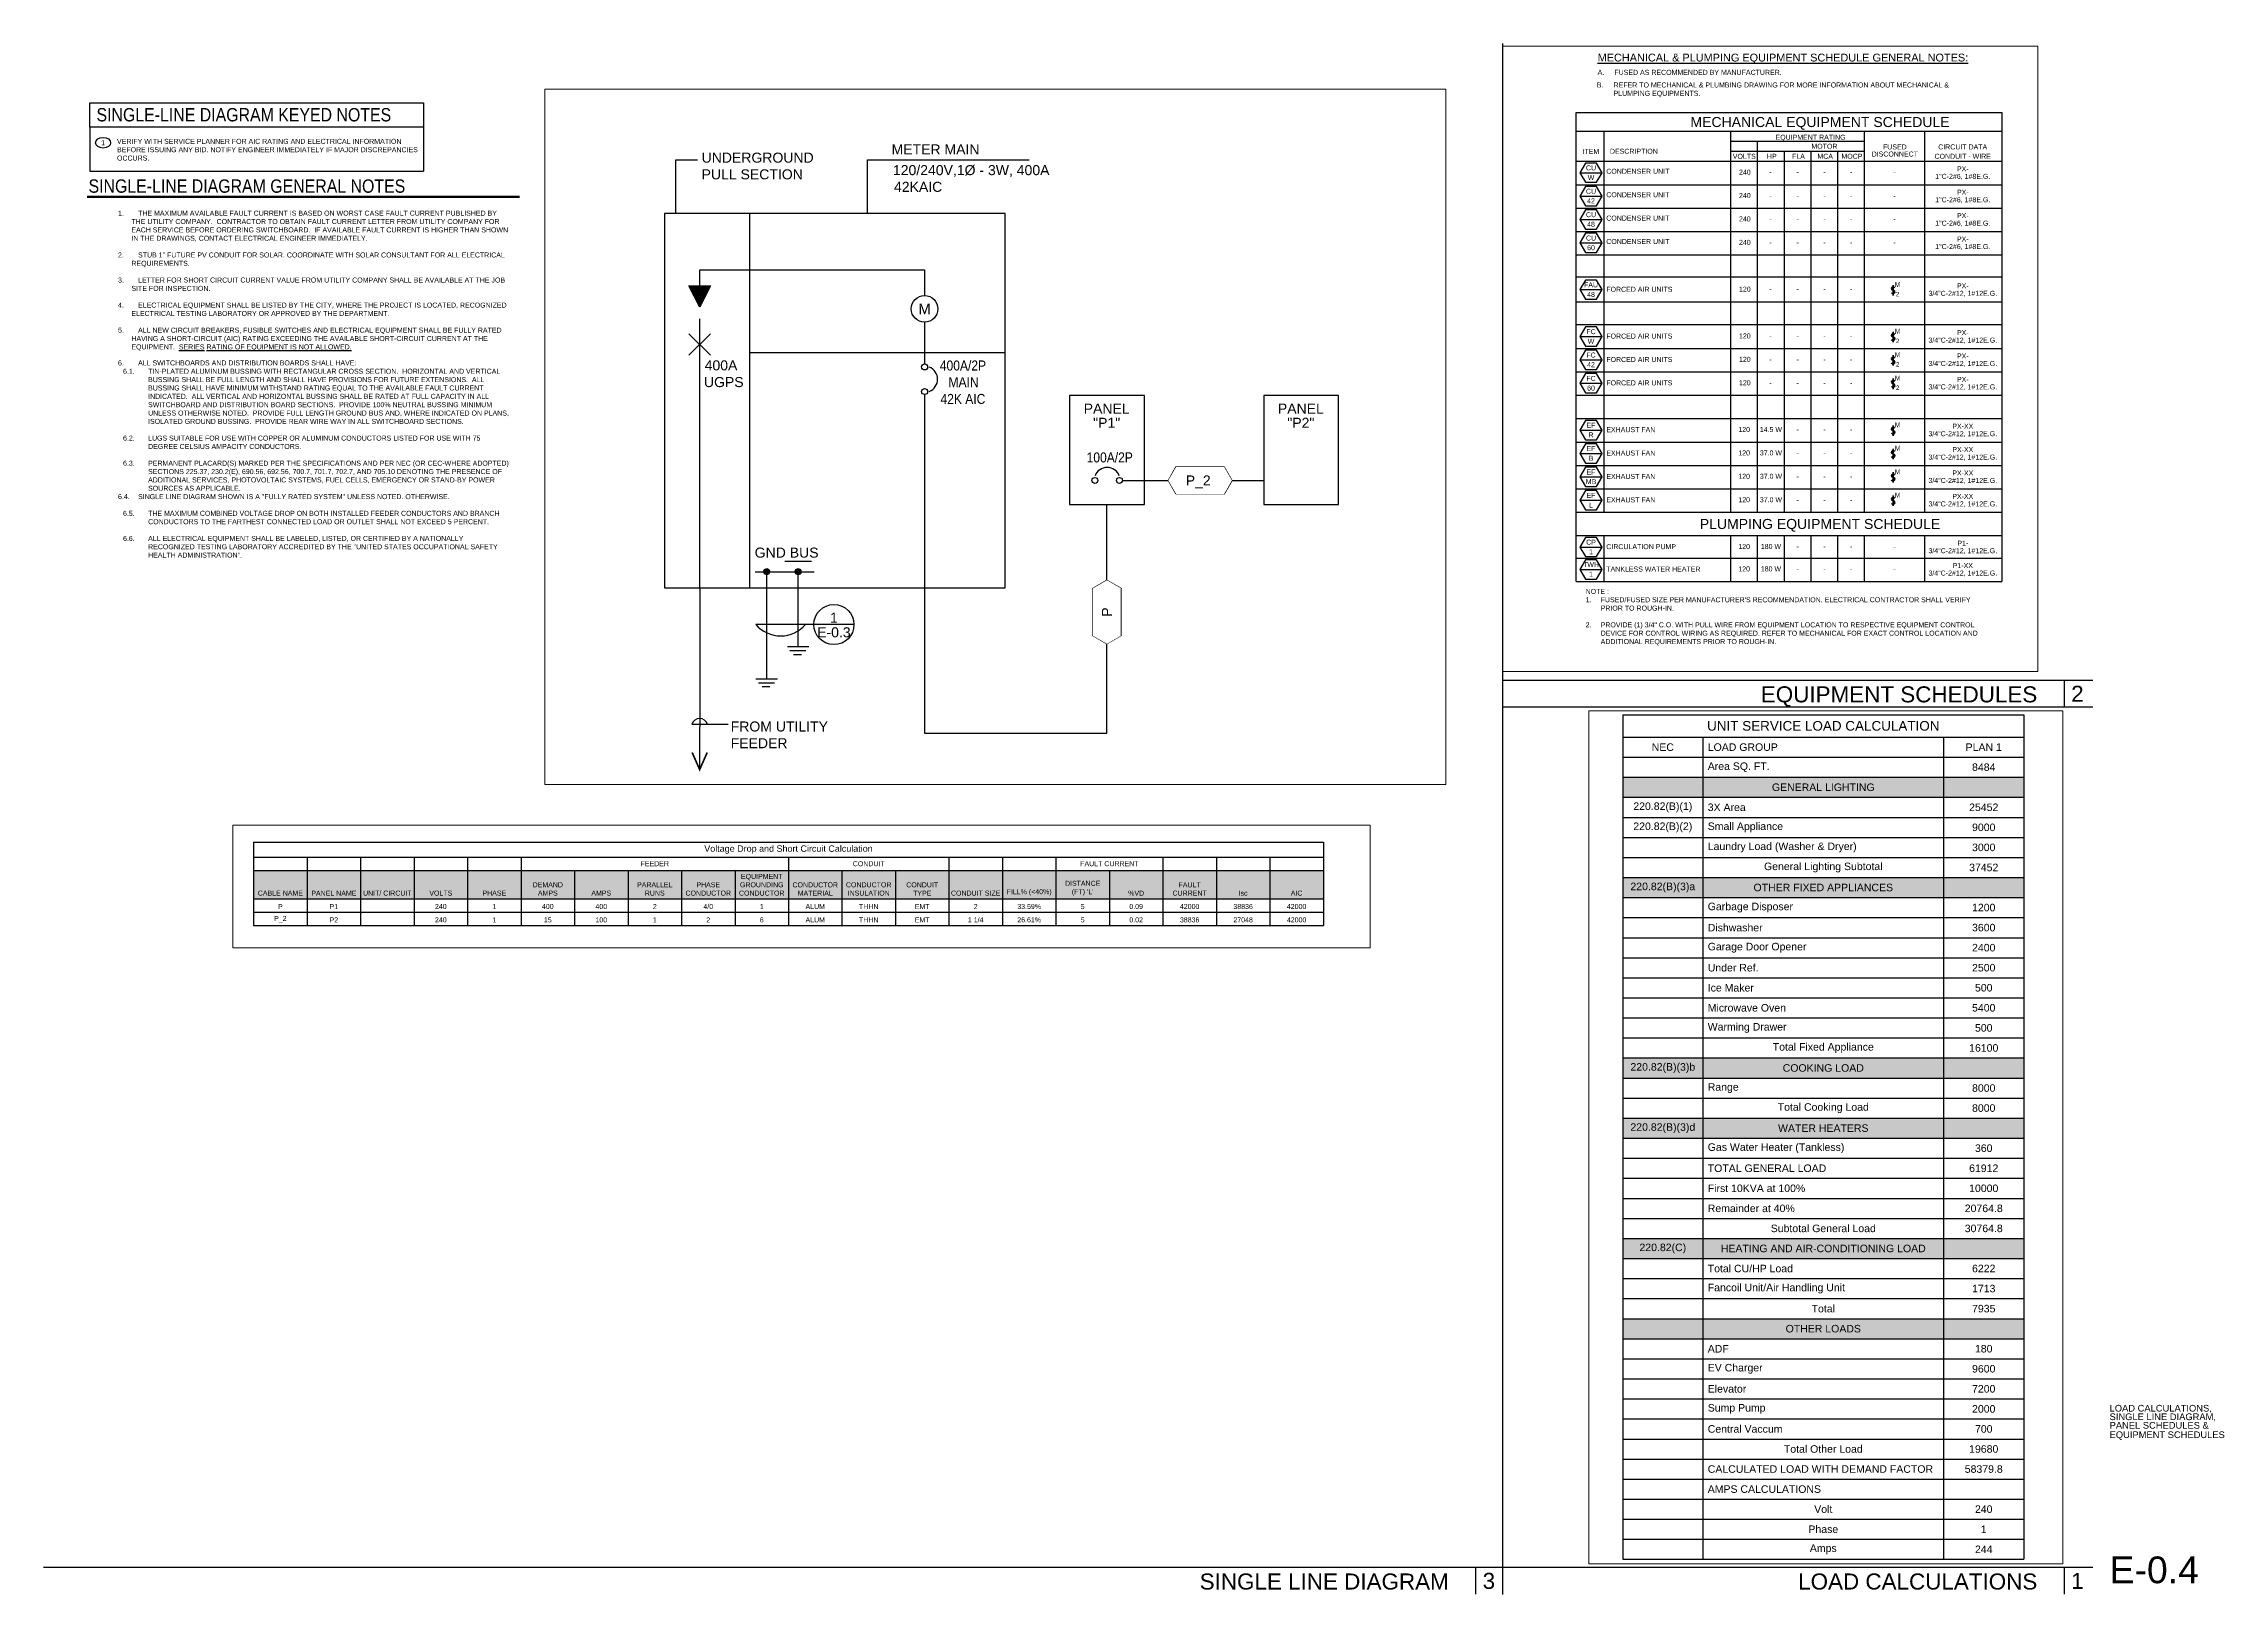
# Paper-space layout 'E-0.4' of a CAD drawing. Header units: inches. Extents: x 0.5 to 41.3, y 0.5 to 29.5.
# The model-space entities are those that its viewports show. They can reach past a viewport. Long polylines and large blocks are cut down to what shows.
import ezdxf
from ezdxf.enums import TextEntityAlignment as Align

# ---------------------------------------------------------------- set-up
doc = ezdxf.new("R2010")
doc.units = ezdxf.units.IN
doc.header["$LTSCALE"] = 24
doc.header["$MEASUREMENT"] = 0
doc.set_wipeout_variables(frame=1)
doc.linetypes.add('CENTER', pattern=[2, 1.25, -0.25, 0.25, -0.25])
for name, color, linetype in [('0E-POWR-TEXT', 2, 'Continuous'), ('0E-TEXT', 2, 'Continuous'), ('E-ANNO-DIMS', 2, 'Continuous'), ('E-CONDUIT', 4, 'Continuous'), ('E-DIAG-FEED', 4, 'Continuous'), ('E-SYM', 6, 'Continuous'), ('E-SYM1', 6, 'Continuous'), ('E-TEXT', 2, 'Continuous'), ('E-TXT1', 2, 'Continuous'), ('E_WIRE', 4, 'Continuous'), ('GE-TEXT', 2, 'Continuous'), ('GEC_BORDER', 2, 'Continuous'), ('GEC_DESCRIPTION_TITLE', 3, 'Continuous'), ('M_TEXT', 2, 'Continuous')]:
    doc.layers.add(name, color=color, linetype=linetype)
doc.layers.add('E-SWITCH', color=6, linetype='Continuous', lineweight=50)
doc.layers.add('GEC_VIEWPORT', color=253, linetype='Continuous', plot=False)
doc.styles.add('0E-1R', font='arial.ttf')
doc.styles.add('0E-2R', font='arial.ttf')
doc.styles.add('0E-3R', font='arial.ttf')
doc.styles.add('A2', font='arial.ttf', dxfattribs={"height": 0.0625})
doc.styles.add('ARC-TEXT', font='arial.ttf', dxfattribs={"width": 0.86, "height": 4.5})
doc.styles.add('Arial', font='arial.ttf', dxfattribs={"width": 0.75})
doc.styles.add('ArialMT', font='arial.ttf')
doc.styles.add('GEC', font='arial.ttf')
doc.styles.add('section title', font='arial.ttf', dxfattribs={"width": 0.85, "height": 0.25})
doc.styles.add('shbd-text', font='arial.ttf')
doc.styles.get("Standard").update_dxf_attribs({"font": 'arial.ttf'})
doc.dimstyles.get("Standard").update_dxf_attribs({"dimtxt": 0.18, "dimasz": 0.18, "dimexe": 0.18, "dimexo": 0.0625, "dimgap": 0.09, "dimtad": 0, "dimtih": 1, "dimtoh": 1, "dimdec": 4, "dimzin": 0, "dimdsep": 46, "dimtxsty": 'Standard', "dimcen": 0.09, "dimadec": 0, "dimazin": 0, "dimtfac": 1, "dimtdec": 4, "dimtofl": 0, "dimtmove": 0, "dimatfit": 3, "dimfxl": 1, "dimtolj": 1, "dimtzin": 0, "dimarcsym": 0})

# ---------------------------------------------------------------- blocks, each defined once
blk = doc.blocks.new('SHEET-NO.')
at = {"color": 2, "linetype": 'Continuous', "style": 'A2'}
for tag, p in [('SHT_NAME_1', (39.126, 3.919)), ('SHT_NAME_2', (39.126, 3.759)), ('SHT_NAME_3', (39.126, 3.599)), ('SHT_NAME_4', (39.126, 3.423)), ('SHT_NAME_5', (39.126, 3.247)), ('ENGINEER', (40.24, 1.973)), ('DRAFTER', (40.24, 1.712))]:
    blk.add_attdef(tag, p, '', height=0.125, dxfattribs=at)
at = {"color": 3, "linetype": 'Continuous', "ltscale": 12, "style": 'shbd-text'}
blk.add_attdef('SHT-NO.', (39.126, 0.709), '', height=0.5, dxfattribs=at)
blk = doc.blocks.new('*U238')
at = {"ltscale": 5}
blk.add_ellipse((0, 0), major_axis=(-0.141, 0), ratio=0.707107, dxfattribs=at)
at = {"transparency": 16777216, "style": 'GEC'}
blk.add_attdef('#', text='', height=0.0938, dxfattribs=at).set_placement((0, 0), align=Align.MIDDLE_CENTER)
blk = doc.blocks.new('GE_EQM_TAG')
blk.add_line((-10, 0), (10, 0))
blk.add_lwpolyline([(-5, 8.66), (-10, 0), (-5, -8.66), (5, -8.66), (10, 0), (5, 8.66)], close=True)
at = {"style": 'ARC-TEXT', "width": 1.00018}
for tag, p in [('EQM', (0, 4.33)), ('LABEL', (0, -4.33))]:
    blk.add_attdef(tag, text='', height=4.5, dxfattribs=at).set_placement(p, align=Align.MIDDLE_CENTER)
blk = doc.blocks.new('S-1_Gang(S)')
at = {"layer": 'E-SWITCH', "linetype": 'ByBlock'}
blk.add_line((0, 0), (0, 9.3), dxfattribs=at)
for centre, start, end in [((-0.14, 3.08), 207.14422, 84.73166), ((0.14, 6.22), 27.14422, 264.73166)]:
    blk.add_arc(centre, 1.57, start, end, dxfattribs=at)
at = {"layer": 'E-TEXT', "style": 'ArialMT'}
blk.add_attdef('SWITCH_LEG(A)', text='', height=4.5, dxfattribs=at).set_placement((5.11, 4.65), align=Align.MIDDLE_CENTER)
blk.add_attdef('NUM', text='', height=3, dxfattribs=at).set_placement((2.5, 8.25), align=Align.MIDDLE_LEFT)
blk = doc.blocks.new('FeederBalloon')
at = {"layer": 'E-ANNO-DIMS', "transparency": 16777216}
blk.add_lwpolyline([(0.065, -0.113), (0, 0), (0.065, 0.113), (0.455, 0.113), (0.52, 0), (0.455, -0.113)], close=True, dxfattribs=at)
at = {"color": 0, "transparency": 16777216, "style": 'GEC'}
blk.add_attdef('TAG', text='', height=0.0938, dxfattribs=at).set_placement((0.26, 0), align=Align.MIDDLE_CENTER)
at = {"transparency": 16777216}
blk.add_wipeout([(0.065, -0.113), (0, 0), (0.065, 0.113), (0.455, 0.113), (0.52, 0), (0.455, -0.113)], dxfattribs=at)
blk = doc.blocks.new('*T2067')
at = {"layer": 'M_TEXT', "color": 0, "linetype": 'ByBlock', "lineweight": -2, "transparency": 16777216}
for p, q in [((0, 0), (960, 0)), ((0, 0), (0, -75.02)), ((960, 0), (960, -75.02)), ((0, -13.44), (960, -13.44)), ((48, -13.44), (48, -75.02)), ((96, -13.44), (96, -75.02)), ((144, -13.44), (144, -75.02)), ((192, -13.44), (192, -75.02)), ((240, -13.44), (240, -75.02)), ((480, -13.44), (480, -75.02)), ((624, -13.44), (624, -75.02)), ((672, -13.44), (672, -75.02)), ((720, -13.44), (720, -75.02)), ((816, -13.44), (816, -75.02)), ((864, -13.44), (864, -75.02)), ((912, -13.44), (912, -75.02)), ((0, -25.44), (960, -25.44)), ((288, -25.44), (288, -75.02)), ((336, -25.44), (336, -75.02)), ((384, -25.44), (384, -75.02)), ((432, -25.44), (432, -75.02)), ((528, -25.44), (528, -75.02)), ((576, -25.44), (576, -75.02)), ((768, -25.44), (768, -75.02)), ((0, -51.02), (960, -51.02)), ((0, -63.02), (960, -63.02)), ((0, -75.02), (960, -75.02))]:
    blk.add_line(p, q, dxfattribs=at)
at = {"layer": 'M_TEXT', "color": 9, "transparency": 16777216}
for points in [[(0, -25.44), (0, -51.02), (48, -25.44), (48, -51.02)], [(48, -25.44), (48, -51.02), (96, -25.44), (96, -51.02)], [(96, -25.44), (96, -51.02), (144, -25.44), (144, -51.02)], [(144, -25.44), (144, -51.02), (192, -25.44), (192, -51.02)], [(192, -25.44), (192, -51.02), (240, -25.44), (240, -51.02)], [(240, -25.44), (240, -51.02), (288, -25.44), (288, -51.02)], [(288, -25.44), (288, -51.02), (336, -25.44), (336, -51.02)], [(336, -25.44), (336, -51.02), (384, -25.44), (384, -51.02)], [(384, -25.44), (384, -51.02), (432, -25.44), (432, -51.02)], [(432, -25.44), (432, -51.02), (480, -25.44), (480, -51.02)], [(480, -25.44), (480, -51.02), (528, -25.44), (528, -51.02)], [(528, -25.44), (528, -51.02), (576, -25.44), (576, -51.02)], [(576, -25.44), (576, -51.02), (624, -25.44), (624, -51.02)], [(624, -25.44), (624, -51.02), (672, -25.44), (672, -51.02)], [(672, -25.44), (672, -51.02), (720, -25.44), (720, -51.02)], [(720, -25.44), (720, -51.02), (768, -25.44), (768, -51.02)], [(768, -25.44), (768, -51.02), (816, -25.44), (816, -51.02)], [(816, -25.44), (816, -51.02), (864, -25.44), (864, -51.02)], [(864, -25.44), (864, -51.02), (912, -25.44), (912, -51.02)], [(912, -25.44), (912, -51.02), (960, -25.44), (960, -51.02)]]:
    blk.add_solid(points, dxfattribs=at)
at = {"layer": 'M_TEXT', "color": 0, "transparency": 16777216, "style": 'GEC'}
for s, insert, char_height, width, attachment_point in [('Voltage Drop and Short Circuit Calculation', (480, -6.72), 5.76, 954.24, 5), ('FEEDER', (360, -19.44), 4.5, 234.24, 5), ('CONDUIT', (552, -19.44), 4.5, 138.24, 5), ('FAULT CURRENT', (768, -19.44), 4.5, 90.24, 5), ('EQUIPMENT GROUNDING CONDUCTOR', (456, -48.14), 4.5, 42.24, 8), ('DEMAND AMPS', (264, -48.14), 4.5, 42.24, 8), ('PARALLEL RUNS', (360, -48.14), 4.5, 42.24, 8), ('PHASE CONDUCTOR', (408, -48.14), 4.5, 42.24, 8), ('CONDUCTOR MATERIAL', (504, -48.14), 4.5, 42.24, 8), ('CONDUCTOR INSULATION', (552, -48.14), 4.5, 42.24, 8), ('CONDUIT TYPE', (600, -48.14), 4.5, 42.24, 8), ("DISTANCE (FT) 'L'", (744, -48.14), 4.5, 42.24, 8), ('FAULT CURRENT', (840, -48.14), 4.5, 42.24, 8), ('CABLE NAME', (24, -48.14), 4.5, 42.24, 8), ('PANEL NAME', (72, -48.14), 4.5, 42.24, 8), ('UNIT/ CIRCUIT', (120, -48.14), 4.5, 42.24, 8), ('VOLTS', (168, -48.14), 4.5, 42.24, 8), ('PHASE', (216, -48.14), 4.5, 42.24, 8), ('AMPS', (312, -48.14), 4.5, 42.24, 8), ('CONDUIT SIZE', (648, -48.14), 4.5, 42.24, 8), ('FILL% (<40%)', (696, -48.14), 4.5, 42.24, 8), ('%VD', (792, -48.14), 4.5, 42.24, 8), ('Isc', (888, -48.14), 4.5, 42.24, 8), ('AIC', (936, -48.14), 4.5, 42.24, 8), ('P', (24, -60.14), 4.5, 42.24, 8), ('P1', (72, -60.14), 4.5, 42.24, 8), ('240', (168, -60.14), 4.5, 42.24, 8), ('1', (216, -60.14), 4.5, 42.24, 8), ('400', (264, -60.14), 4.5, 42.24, 8), ('400', (312, -60.14), 4.5, 42.24, 8), ('2', (360, -60.14), 4.5, 42.24, 8), ('4/0', (408, -60.14), 4.5, 42.24, 8), ('1', (456, -60.14), 4.5, 42.24, 8), ('ALUM', (504, -60.14), 4.5, 42.24, 8), ('THHN', (552, -60.14), 4.5, 42.24, 8), ('EMT', (600, -60.14), 4.5, 42.24, 8), ('2', (648, -60.14), 4.5, 42.24, 8), ('33.59%', (696, -60.14), 4.5, 42.24, 8), ('5', (744, -60.14), 4.5, 42.24, 8), ('0.09', (792, -60.14), 4.5, 42.24, 8), ('42000', (840, -60.14), 4.5, 42.24, 8), ('38836', (888, -60.14), 4.5, 42.24, 8), ('42000', (936, -60.14), 4.5, 42.24, 8), ('P_2', (24, -72.14), 4.5, 42.24, 8), ('P2', (72, -72.14), 4.5, 42.24, 8), ('240', (168, -72.14), 4.5, 42.24, 8), ('1', (216, -72.14), 4.5, 42.24, 8), ('15', (264, -72.14), 4.5, 42.24, 8), ('100', (312, -72.14), 4.5, 42.24, 8), ('1', (360, -72.14), 4.5, 42.24, 8), ('2', (408, -72.14), 4.5, 42.24, 8), ('6', (456, -72.14), 4.5, 42.24, 8), ('ALUM', (504, -72.14), 4.5, 42.24, 8), ('THHN', (552, -72.14), 4.5, 42.24, 8), ('EMT', (600, -72.14), 4.5, 42.24, 8), ('1 1/4', (648, -72.14), 4.5, 42.24, 8), ('26.61%', (696, -72.14), 4.5, 42.24, 8), ('5', (744, -72.14), 4.5, 42.24, 8), ('0.02', (792, -72.14), 4.5, 42.24, 8), ('38836', (840, -72.14), 4.5, 42.24, 8), ('27048', (888, -72.14), 4.5, 42.24, 8), ('42000', (936, -72.14), 4.5, 42.24, 8)]:
    blk.add_mtext(s, dxfattribs=dict(at, insert=insert, char_height=char_height, width=width, attachment_point=attachment_point))
blk = doc.blocks.new('*T2063')
at = {"layer": 'M_TEXT', "color": 0, "linetype": 'ByBlock', "lineweight": -2, "transparency": 16777216}
for p, q in [((0, 0), (240, 0)), ((0, 0), (0, -505.44)), ((240, 0), (240, -505.44)), ((0, -13.44), (240, -13.44)), ((48, -13.44), (48, -505.44)), ((192, -13.44), (192, -505.44)), ((0, -25.44), (240, -25.44)), ((0, -37.44), (240, -37.44)), ((0, -49.44), (240, -49.44)), ((0, -61.44), (240, -61.44)), ((0, -73.44), (240, -73.44)), ((0, -85.44), (240, -85.44)), ((0, -97.44), (240, -97.44)), ((0, -109.44), (240, -109.44)), ((0, -121.44), (240, -121.44)), ((0, -133.44), (240, -133.44)), ((0, -145.44), (240, -145.44)), ((0, -157.44), (240, -157.44)), ((0, -169.44), (240, -169.44)), ((0, -181.44), (240, -181.44)), ((0, -193.44), (240, -193.44)), ((0, -205.44), (240, -205.44)), ((0, -217.44), (240, -217.44)), ((0, -229.44), (240, -229.44)), ((0, -241.44), (240, -241.44)), ((0, -253.44), (240, -253.44)), ((0, -265.44), (240, -265.44)), ((0, -277.44), (240, -277.44)), ((0, -289.44), (240, -289.44)), ((0, -301.44), (240, -301.44)), ((0, -313.44), (240, -313.44)), ((0, -325.44), (240, -325.44)), ((0, -337.44), (240, -337.44)), ((0, -349.44), (240, -349.44)), ((0, -361.44), (240, -361.44)), ((0, -373.44), (240, -373.44)), ((0, -385.44), (240, -385.44)), ((0, -397.44), (240, -397.44)), ((0, -409.44), (240, -409.44)), ((0, -421.44), (240, -421.44)), ((0, -433.44), (240, -433.44)), ((0, -445.44), (240, -445.44)), ((0, -457.44), (240, -457.44)), ((0, -469.44), (240, -469.44)), ((0, -481.44), (240, -481.44)), ((0, -493.44), (240, -493.44)), ((0, -505.44), (240, -505.44))]:
    blk.add_line(p, q, dxfattribs=at)
at = {"layer": 'M_TEXT', "color": 9, "transparency": 16777216}
for points in [[(0, -37.44), (0, -49.44), (48, -37.44), (48, -49.44)], [(48, -37.44), (48, -49.44), (192, -37.44), (192, -49.44)], [(192, -37.44), (192, -49.44), (240, -37.44), (240, -49.44)], [(0, -97.44), (0, -109.44), (48, -97.44), (48, -109.44)], [(48, -97.44), (48, -109.44), (192, -97.44), (192, -109.44)], [(192, -97.44), (192, -109.44), (240, -97.44), (240, -109.44)], [(0, -205.44), (0, -217.44), (48, -205.44), (48, -217.44)], [(48, -205.44), (48, -217.44), (192, -205.44), (192, -217.44)], [(192, -205.44), (192, -217.44), (240, -205.44), (240, -217.44)], [(0, -241.44), (0, -253.44), (48, -241.44), (48, -253.44)], [(48, -241.44), (48, -253.44), (192, -241.44), (192, -253.44)], [(192, -241.44), (192, -253.44), (240, -241.44), (240, -253.44)], [(0, -313.44), (0, -325.44), (48, -313.44), (48, -325.44)], [(48, -313.44), (48, -325.44), (192, -313.44), (192, -325.44)], [(192, -313.44), (192, -325.44), (240, -313.44), (240, -325.44)], [(0, -361.44), (0, -373.44), (48, -361.44), (48, -373.44)], [(48, -361.44), (48, -373.44), (192, -361.44), (192, -373.44)], [(192, -361.44), (192, -373.44), (240, -361.44), (240, -373.44)]]:
    blk.add_solid(points, dxfattribs=at)
at = {"layer": 'M_TEXT', "color": 0, "transparency": 16777216, "style": 'GEC'}
for s, insert, char_height, width, attachment_point in [('UNIT SERVICE LOAD CALCULATION', (120, -6.72), 5.76, 234.24, 5), ('NEC', (24, -19.44), 4.5, 42.24, 5), ('LOAD GROUP', (50.88, -19.44), 4.5, 138.24, 4), ('PLAN 1', (216, -19.44), 4.5, 42.24, 5), ('Area SQ. FT.', (50.88, -31.44), 4.5, 138.24, 4), ('8484', (216, -31.44), 4.5, 42.24, 5), ('GENERAL LIGHTING', (120, -43.44), 4.5, 138.24, 5), ('220.82(B)(1)', (24, -55.44), 4.5, 42.24, 5), ('3X Area', (50.88, -55.44), 4.5, 138.24, 4), ('25452', (216, -55.44), 4.5, 42.24, 5), ('220.82(B)(2)', (24, -67.44), 4.5, 42.24, 5), ('Small Appliance', (50.88, -67.44), 4.5, 138.24, 4), ('9000', (216, -67.44), 4.5, 42.24, 5), ('Laundry Load (Washer & Dryer)', (50.88, -79.44), 4.5, 138.24, 4), ('3000', (216, -79.44), 4.5, 42.24, 5), ('General Lighting Subtotal', (120, -91.44), 4.5, 138.24, 5), ('37452', (216, -91.44), 4.5, 42.24, 5), ('220.82(B)(3)a', (24, -103.44), 4.5, 42.24, 5), ('OTHER FIXED APPLIANCES', (120, -103.44), 4.5, 138.24, 5), ('Garbage Disposer', (50.88, -115.44), 4.5, 138.24, 4), ('1200', (216, -115.44), 4.5, 42.24, 5), ('Dishwasher', (50.88, -127.44), 4.5, 138.24, 4), ('3600', (216, -127.44), 4.5, 42.24, 5), ('Garage Door Opener', (50.88, -139.44), 4.5, 138.24, 4), ('2400', (216, -139.44), 4.5, 42.24, 5), ('Under Ref.', (50.88, -151.44), 4.5, 138.24, 4), ('2500', (216, -151.44), 4.5, 42.24, 5), ('Ice Maker ', (50.88, -163.44), 4.5, 138.24, 4), ('500', (216, -163.44), 4.5, 42.24, 5), ('Microwave Oven ', (50.88, -175.44), 4.5, 138.24, 4), ('5400', (216, -175.44), 4.5, 42.24, 5), ('Warming Drawer ', (50.88, -187.44), 4.5, 138.24, 4), ('500', (216, -187.44), 4.5, 42.24, 5), ('Total Fixed Appliance', (120, -199.44), 4.5, 138.24, 5), ('16100', (216, -199.44), 4.5, 42.24, 5), ('220.82(B)(3)b', (24, -211.44), 4.5, 42.24, 5), ('COOKING LOAD', (120, -211.44), 4.5, 138.24, 5), ('Range ', (50.88, -223.44), 4.5, 138.24, 4), ('8000', (216, -223.44), 4.5, 42.24, 5), ('Total Cooking Load', (120, -235.44), 4.5, 138.24, 5), ('8000', (216, -235.44), 4.5, 42.24, 5), ('220.82(B)(3)d', (24, -247.44), 4.5, 42.24, 5), ('WATER HEATERS', (120, -247.44), 4.5, 138.24, 5), ('Gas Water Heater (Tankless)', (50.88, -259.44), 4.5, 138.24, 4), ('360', (216, -259.44), 4.5, 42.24, 5), ('TOTAL GENERAL LOAD', (50.88, -271.44), 4.5, 138.24, 4), ('61912', (216, -271.44), 4.5, 42.24, 5), ('First 10KVA at 100%', (50.88, -283.44), 4.5, 138.24, 4), ('10000', (216, -283.44), 4.5, 42.24, 5), ('Remainder at 40%', (50.88, -295.44), 4.5, 138.24, 4), ('20764.8', (216, -295.44), 4.5, 42.24, 5), ('Subtotal General Load', (120, -307.44), 4.5, 138.24, 5), ('30764.8', (216, -307.44), 4.5, 42.24, 5), ('220.82(C)', (24, -319.44), 4.5, 42.24, 5), ('HEATING AND AIR-CONDITIONING LOAD', (120, -319.44), 4.5, 138.24, 5), ('Total CU/HP Load', (50.88, -331.44), 4.5, 138.24, 4), ('6222', (216, -331.44), 4.5, 42.24, 5), ('Fancoil Unit/Air Handling Unit', (50.88, -343.44), 4.5, 138.24, 4), ('1713', (216, -343.44), 4.5, 42.24, 5), ('Total', (120, -355.44), 4.5, 138.24, 5), ('7935', (216, -355.44), 4.5, 42.24, 5), ('OTHER LOADS', (120, -367.44), 4.5, 138.24, 5), ('ADF', (50.88, -379.44), 4.5, 138.24, 4), ('180', (216, -379.44), 4.5, 42.24, 5), ('EV Charger', (50.88, -391.44), 4.5, 138.24, 4), ('9600', (216, -391.44), 4.5, 42.24, 5), ('Elevator ', (50.88, -403.44), 4.5, 138.24, 4), ('7200', (216, -403.44), 4.5, 42.24, 5), ('Sump Pump ', (50.88, -415.44), 4.5, 138.24, 4), ('2000', (216, -415.44), 4.5, 42.24, 5), ('Central Vaccum ', (50.88, -427.44), 4.5, 138.24, 4), ('700', (216, -427.44), 4.5, 42.24, 5), ('Total Other Load', (120, -439.44), 4.5, 138.24, 5), ('19680', (216, -439.44), 4.5, 42.24, 5), ('CALCULATED LOAD WITH DEMAND FACTOR', (50.88, -451.44), 4.5, 138.24, 4), ('58379.8', (216, -451.44), 4.5, 42.24, 5), ('AMPS CALCULATIONS', (50.88, -463.44), 4.5, 138.24, 4), ('Volt', (120, -475.44), 4.5, 138.24, 5), ('240', (216, -475.44), 4.5, 42.24, 5), ('Phase', (120, -487.44), 4.5, 138.24, 5), ('1', (216, -487.44), 4.5, 42.24, 5), ('Amps', (120, -499.44), 4.5, 138.24, 5), ('244', (216, -499.44), 4.5, 42.24, 5)]:
    blk.add_mtext(s, dxfattribs=dict(at, insert=insert, char_height=char_height, width=width, attachment_point=attachment_point))

msp = doc.modelspace()

# ---------------------------------------------------------------- hatches: boundary and pattern name
at = {"layer": 'E-SYM'}
msp.add_hatch(color=4, dxfattribs=at).paths.add_polyline_path([(7194.18, -185.85), (7203.78, -185.85), (7198.98, -195.45)])
at = {"layer": 'E-SYM1'}
for points in [[(7228.04, -313.21), (7229.05, -312.78), (7230.06, -313.21), (7230.49, -314.22), (7230.06, -315.23), (7229.05, -315.66), (7228.04, -315.23), (7227.61, -314.22)], [(7242.13, -313.21), (7243.14, -312.78), (7244.15, -313.21), (7244.58, -314.22), (7244.15, -315.23), (7243.14, -315.66), (7242.13, -315.23), (7241.7, -314.22)]]:
    msp.add_hatch(color=6, dxfattribs=at).paths.add_polyline_path(points)

# ---------------------------------------------------------------- linework, layer by layer
at = {"layer": '0E-TEXT'}
msp.add_line((7268.2, -337.91), (7250.2, -337.91), dxfattribs=at)
msp.add_circle((7259.2, -337.91), 9, dxfattribs=at)
at = {"layer": 'E-CONDUIT'}
for p, q in [((7198.98, -321.42), (7198.98, -200.73)), ((7194.18, -207.45), (7203.78, -217.05)), ((7194.18, -217.05), (7203.78, -207.45)), ((7237.12, -309.42), (7249.12, -309.42)), ((7223.94, -314.22), (7250.34, -314.22)), ((7229.05, -362.22), (7229.05, -314.22)), ((7243.14, -347.82), (7243.14, -314.22)), ((7238.34, -347.82), (7247.94, -347.82)), ((7239.45, -349.61), (7246.61, -349.61)), ((7241.04, -351.39), (7244.62, -351.39)), ((7224.25, -362.22), (7233.85, -362.22)), ((7225.36, -364.01), (7232.51, -364.01)), ((7226.95, -365.79), (7230.53, -365.79))]:
    msp.add_line(p, q, dxfattribs=at)
msp.add_lwpolyline([(7194.18, -185.85), (7203.78, -185.85), (7198.98, -195.45)], close=True, dxfattribs=at)
at = {"layer": 'E-CONDUIT', "const_width": 0.749}
msp.add_lwpolyline([(7195.61, -395.35), (7198.98, -403.02), (7202.35, -395.35)], dxfattribs=at)
at = {"layer": 'E-DIAG-FEED'}
for p, q in [((7299.9, -202.21), (7299.9, -220.98)), ((7381.73, -386.72), (7381.73, -284.06)), ((7198.98, -321.42), (7198.98, -383.82)), ((7198.98, -403.02), (7198.98, -383.82))]:
    msp.add_line(p, q, dxfattribs=at)
for points in [[(7198.98, -185.85), (7198.98, -178.65), (7299.9, -178.65), (7299.9, -190.26)], [(7299.9, -234.7), (7299.9, -386.72), (7381.73, -386.72)]]:
    msp.add_lwpolyline(points, dxfattribs=at)
at = {"layer": 'E-SYM1', "linetype": 'CENTER'}
for p, q in [((7336.07, -153.42), (7183.14, -153.42)), ((7183.14, -153.42), (7183.14, -321.42)), ((7221.54, -321.42), (7221.54, -153.42)), ((7336.07, -321.42), (7336.07, -153.42)), ((7221.54, -215.82), (7336.07, -215.82)), ((7183.14, -321.42), (7336.07, -321.42))]:
    msp.add_line(p, q, dxfattribs=at)
at = {"layer": 'E-SYM1'}
for points in [[(7398.53, -284.06), (7398.53, -235.1), (7364.93, -235.1), (7364.93, -284.06)], [(7485.67, -284.06), (7485.67, -235.1), (7452.07, -235.1), (7452.07, -284.06)], [(7228.04, -313.21), (7229.05, -312.78), (7230.06, -313.21), (7230.49, -314.22), (7230.06, -315.23), (7229.05, -315.66), (7228.04, -315.23), (7227.61, -314.22)], [(7242.13, -313.21), (7243.14, -312.78), (7244.15, -313.21), (7244.58, -314.22), (7244.15, -315.23), (7243.14, -315.66), (7242.13, -315.23), (7241.7, -314.22)]]:
    msp.add_lwpolyline(points, close=True, dxfattribs=at)
for centre, radius in [((7299.9, -196.24), 5.98), ((7299.9, -222.32), 1.34), ((7299.9, -233.36), 1.34), ((7376.31, -273.24), 1.34), ((7387.35, -273.24), 1.34)]:
    msp.add_circle(centre, radius, dxfattribs=at)
for centre, start, end in [((7299.9, -227.84), 291, 69), ((7381.83, -273.24), 21, 159)]:
    msp.add_arc(centre, 5.84, start, end, dxfattribs=at)
at = {"layer": 'E-TEXT'}
for p, q in [((9553.36, 69.55), (9935.26, 69.55)), ((9553.36, -351.42), (9553.36, 69.55)), ((9935.26, 69.55), (9935.26, -351.42)), ((9553.36, 52.82), (9935.26, 52.82)), ((7250.2, -337.91), (7224.19, -337.91)), ((7195.51, -382.56), (7211.69, -382.56))]:
    msp.add_line(p, q, dxfattribs=at)
at = {"layer": 'E-TEXT', "color": 5}
for p, q in [((9578.45, -289.18), (9578.45, 52.82)), ((9692.14, -289.18), (9692.14, 52.82)), ((9812.14, -289.18), (9812.14, 52.82)), ((9866.14, -289.18), (9866.14, 52.82)), ((9692.14, 43.82), (9812.14, 43.82)), ((9716.14, -289.18), (9716.14, 43.82)), ((9692.14, 34.82), (9812.14, 34.82)), ((9740.14, -289.18), (9740.14, 34.82)), ((9764.14, -289.18), (9764.14, 34.82)), ((9764.14, -289.18), (9764.14, 34.82)), ((9764.14, -289.18), (9764.14, 34.82)), ((9788.14, -289.18), (9788.14, 34.82)), ((9553.36, 25.82), (9935.26, 25.82)), ((9553.36, 4.82), (9935.26, 4.82)), ((9553.36, 4.82), (9935.26, 4.82)), ((9553.36, 4.82), (9935.26, 4.82)), ((9553.36, 4.82), (9935.26, 4.82)), ((9553.36, -16.18), (9935.26, -16.18)), ((9553.36, -37.18), (9935.26, -37.18)), ((9553.36, -58.18), (9935.26, -58.18)), ((9553.36, -77.94), (9935.26, -77.94)), ((9553.36, -100.18), (9935.26, -100.18)), ((9553.36, -120.55), (9935.26, -120.55)), ((9553.36, -142.18), (9935.26, -142.18)), ((9553.36, -142.18), (9935.26, -142.18)), ((9553.36, -142.18), (9935.26, -142.18)), ((9553.36, -163.18), (9935.26, -163.18)), ((9553.36, -163.18), (9935.26, -163.18)), ((9553.36, -163.18), (9935.26, -163.18)), ((9553.36, -184.18), (9935.26, -184.18)), ((9553.36, -205.18), (9935.26, -205.18)), ((9553.36, -205.18), (9935.26, -205.18)), ((9553.36, -226.18), (9935.26, -226.18)), ((9553.36, -226.18), (9935.26, -226.18)), ((9553.36, -226.18), (9935.26, -226.18)), ((9553.36, -226.18), (9935.26, -226.18)), ((9553.36, -247.18), (9935.26, -247.18)), ((9553.36, -247.18), (9935.26, -247.18)), ((9553.36, -247.18), (9935.26, -247.18)), ((9553.36, -247.18), (9935.26, -247.18)), ((9553.36, -247.18), (9935.26, -247.18)), ((9553.36, -247.18), (9935.26, -247.18)), ((9553.36, -268.18), (9935.26, -268.18)), ((9553.36, -289.18), (9935.26, -289.18)), ((9553.36, -310.18), (9935.26, -310.18)), ((9578.45, -351.42), (9578.45, -310.18)), ((9692.14, -351.42), (9692.14, -310.18)), ((9716.14, -351.42), (9716.14, -310.18)), ((9740.14, -351.42), (9740.14, -310.18)), ((9764.14, -351.42), (9764.14, -310.18)), ((9764.14, -351.42), (9764.14, -310.18)), ((9764.14, -351.42), (9764.14, -310.18)), ((9788.14, -351.42), (9788.14, -310.18)), ((9812.14, -351.42), (9812.14, -310.18)), ((9866.14, -351.42), (9866.14, -310.18)), ((9553.36, -330.27), (9935.26, -330.27)), ((9553.36, -351.42), (9935.26, -351.42)), ((9553.36, -351.42), (9935.26, -351.42))]:
    msp.add_line(p, q, dxfattribs=at)
at = {"layer": 'E-TEXT'}
for centre, radius, start, end in [((7235.33, -328.29), 14.72, 220.78458, 319.75046), ((7198.98, -383.82), 3.7, 20, 160)]:
    msp.add_arc(centre, radius, start, end, dxfattribs=at)
at = {"layer": 'E_WIRE'}
msp.add_lwpolyline([(7388.7, -273.24), (7452.07, -273.24)], dxfattribs=at)

# ---------------------------------------------------------------- block references
for name, p in [('*T2063', (7604.59, -524.56)), ('*T2067', (6363.95, -560.47))]:
    msp.add_blockref(name, p)
at = {"layer": 'E-TEXT'}
for p, values in [((9566.66, 15.61), {'LABEL': 'W', 'EQM': 'CU'}), ((9566.66, -5.39), {'LABEL': '42', 'EQM': 'CU'}), ((9566.66, -26.39), {'LABEL': '48', 'EQM': 'CU'}), ((9566.66, -47.39), {'LABEL': '60', 'EQM': 'CU'}), ((9566.66, -89.39), {'LABEL': '48', 'EQM': 'FAU'}), ((9566.66, -131.39), {'LABEL': 'W', 'EQM': 'FC'}), ((9566.66, -152.39), {'LABEL': '42', 'EQM': 'FC'}), ((9566.66, -173.39), {'LABEL': '60', 'EQM': 'FC'}), ((9566.66, -215.39), {'LABEL': 'R', 'EQM': 'EF'}), ((9566.66, -236.39), {'LABEL': 'B', 'EQM': 'EF'}), ((9566.66, -257.39), {'LABEL': 'MB', 'EQM': 'EF'}), ((9566.66, -278.39), {'LABEL': 'L', 'EQM': 'EF'}), ((9566.66, -320.39), {'LABEL': '1', 'EQM': 'CP'}), ((9566.66, -340.48), {'LABEL': '1', 'EQM': 'TWH'})]:
    msp.add_blockref('GE_EQM_TAG', p, dxfattribs=at).add_auto_attribs(values)
ref = msp.add_blockref('S-1_Gang(S)', (9837.75, -94.56), dxfattribs=at)
ref.add_attrib('SWITCH_LEG(A)', 'M', dxfattribs={"layer": 'E-SYM', "color": 2, "height": 4.5, "style": 'Arial', "width": 0.75}).set_placement((9841.75, -84.79), align=Align.MIDDLE_CENTER)
ref.add_attrib('NUM', '2', dxfattribs={"layer": 'E-SYM', "color": 2, "height": 4, "style": 'Arial'}).set_placement((9840.25, -93.41), align=Align.MIDDLE_LEFT)
ref = msp.add_blockref('S-1_Gang(S)', (9837.75, -136.56), dxfattribs=at)
ref.add_attrib('SWITCH_LEG(A)', 'M', dxfattribs={"layer": 'E-SYM', "color": 2, "height": 4.5, "style": 'Arial', "width": 0.75}).set_placement((9841.75, -126.79), align=Align.MIDDLE_CENTER)
ref.add_attrib('NUM', '2', dxfattribs={"layer": 'E-SYM', "color": 2, "height": 4, "style": 'Arial'}).set_placement((9840.25, -135.41), align=Align.MIDDLE_LEFT)
ref = msp.add_blockref('S-1_Gang(S)', (9837.75, -157.56), dxfattribs=at)
ref.add_attrib('SWITCH_LEG(A)', 'M', dxfattribs={"layer": 'E-SYM', "color": 2, "height": 4.5, "style": 'Arial', "width": 0.75}).set_placement((9841.75, -147.79), align=Align.MIDDLE_CENTER)
ref.add_attrib('NUM', '2', dxfattribs={"layer": 'E-SYM', "color": 2, "height": 4, "style": 'Arial'}).set_placement((9840.25, -156.41), align=Align.MIDDLE_LEFT)
ref = msp.add_blockref('S-1_Gang(S)', (9837.75, -178.56), dxfattribs=at)
ref.add_attrib('SWITCH_LEG(A)', 'M', dxfattribs={"layer": 'E-SYM', "color": 2, "height": 4.5, "style": 'Arial', "width": 0.75}).set_placement((9841.75, -168.79), align=Align.MIDDLE_CENTER)
ref.add_attrib('NUM', '2', dxfattribs={"layer": 'E-SYM', "color": 2, "height": 4, "style": 'Arial'}).set_placement((9840.25, -177.41), align=Align.MIDDLE_LEFT)
ref = msp.add_blockref('S-1_Gang(S)', (9837.75, -220.56), dxfattribs=at)
ref.add_attrib('SWITCH_LEG(A)', 'M', dxfattribs={"layer": 'E-SYM', "color": 2, "height": 4.5, "style": 'Arial', "width": 0.75}).set_placement((9841.75, -210.79), align=Align.MIDDLE_CENTER)
ref = msp.add_blockref('S-1_Gang(S)', (9837.75, -241.56), dxfattribs=at)
ref.add_attrib('SWITCH_LEG(A)', 'M', dxfattribs={"layer": 'E-SYM', "color": 2, "height": 4.5, "style": 'Arial', "width": 0.75}).set_placement((9841.75, -231.79), align=Align.MIDDLE_CENTER)
ref = msp.add_blockref('S-1_Gang(S)', (9837.75, -262.56), dxfattribs=at)
ref.add_attrib('SWITCH_LEG(A)', 'M', dxfattribs={"layer": 'E-SYM', "color": 2, "height": 4.5, "style": 'Arial', "width": 0.75}).set_placement((9841.75, -252.79), align=Align.MIDDLE_CENTER)
ref = msp.add_blockref('S-1_Gang(S)', (9837.75, -283.56), dxfattribs=at)
ref.add_attrib('SWITCH_LEG(A)', 'M', dxfattribs={"layer": 'E-SYM', "color": 2, "height": 4.5, "style": 'Arial', "width": 0.75}).set_placement((9841.75, -273.79), align=Align.MIDDLE_CENTER)
ref = msp.add_blockref('S-1_Gang(S)', (9837.75, -283.56), dxfattribs=at)
ref.add_attrib('SWITCH_LEG(A)', 'M', dxfattribs={"layer": 'E-SYM', "color": 2, "height": 4.5, "style": 'Arial', "width": 0.75}).set_placement((9841.75, -273.79), align=Align.MIDDLE_CENTER)

# ---------------------------------------------------------------- texts
at = {"layer": '0E-POWR-TEXT', "style": '0E-1R'}
for s, p in [('PX-', (9900.3, 16.82)), ('240', (9704.71, 13.82)), ('-', (9727.62, 13.82)), ('-', (9752.1, 13.82)), ('-', (9776.1, 13.82)), ('-', (9800.1, 13.82)), ('-', (9839.1, 13.74)), ('1"C-2#6, 1#8E.G.', (9900.3, 10.07)), ('PX-', (9900.3, -4.18)), ('240', (9704.71, -7.18)), ('-', (9727.62, -7.18)), ('-', (9752.1, -7.18)), ('-', (9776.1, -7.18)), ('-', (9800.1, -7.18)), ('-', (9839.1, -7.26)), ('1"C-2#6, 1#8E.G.', (9900.3, -10.93)), ('240', (9704.71, -28.18)), ('-', (9727.62, -28.18)), ('-', (9752.1, -28.18)), ('-', (9776.1, -28.18)), ('-', (9800.1, -28.18)), ('-', (9839.1, -28.26)), ('1"C-2#6, 1#8E.G.', (9900.3, -31.93)), ('PX-', (9900.3, -25.18)), ('240', (9704.71, -49.18)), ('-', (9727.62, -49.18)), ('-', (9752.1, -49.18)), ('-', (9776.1, -49.18)), ('-', (9800.1, -49.18)), ('-', (9839.1, -49.26)), ('1"C-2#6, 1#8E.G.', (9900.3, -52.93)), ('PX-', (9900.3, -46.18)), ('120', (9704.71, -91.18)), ('PX-', (9900.3, -88.18)), ('-', (9727.62, -91.18)), ('-', (9752.1, -91.18)), ('-', (9776.1, -91.18)), ('-', (9800.1, -91.18)), ('3/4"C-2#12, 1#12E.G.', (9900.3, -94.93)), ('PX-', (9900.3, -130.18)), ('120', (9704.71, -133.18)), ('-', (9727.62, -133.18)), ('-', (9752.1, -133.18)), ('-', (9776.1, -133.18)), ('-', (9800.1, -133.18)), ('3/4"C-2#12, 1#12E.G.', (9900.3, -136.93)), ('PX-', (9900.3, -151.18)), ('120', (9704.71, -154.18)), ('-', (9727.62, -154.18)), ('-', (9752.1, -154.18)), ('-', (9776.1, -154.18)), ('-', (9800.1, -154.18)), ('3/4"C-2#12, 1#12E.G.', (9900.3, -157.93)), ('120', (9704.71, -175.18)), ('-', (9727.62, -175.18)), ('-', (9752.1, -175.18)), ('-', (9776.1, -175.18)), ('-', (9800.1, -175.18)), ('3/4"C-2#12, 1#12E.G.', (9900.3, -178.93)), ('PX-', (9900.3, -172.18))]:
    msp.add_text(s, height=4.5, dxfattribs=at).set_placement(p, align=Align.CENTER)
for s, p in [('CONDENSER UNIT', (9580.36, 14.6)), ('CONDENSER UNIT', (9580.36, -6.4)), ('CONDENSER UNIT', (9580.36, -27.4)), ('CONDENSER UNIT', (9580.36, -48.4)), ('FORCED AIR UNITS', (9580.36, -91.31)), ('FORCED AIR UNITS', (9580.36, -133.31)), ('FORCED AIR UNITS', (9580.36, -154.31)), ('FORCED AIR UNITS', (9580.36, -175.31))]:
    msp.add_text(s, height=4.5, dxfattribs=at).set_placement(p)
at = {"layer": '0E-TEXT', "style": 'ArialMT'}
for s, p in [('UNDERGROUND', (7199.85, -130.62)), ('METER MAIN', (7285.08, -126.92)), ('PULL SECTION', (7199.85, -138.12)), ('120/240V,1%%C - 3W, 400A', (7285.71, -136.22)), ('42KAIC', (7286.18, -143.72)), ('400A', (7201.22, -223.84)), ('UGPS', (7200.9, -231.34)), ('PANEL', (7371.29, -243.26)), ('PANEL', (7458.43, -243.26)), ('FROM UTILITY', (7212.9, -385.92)), ('FEEDER', (7212.9, -393.42))]:
    msp.add_text(s, height=4.5, dxfattribs=at).set_placement(p)
for s, p in [('"P1"', (7381.6, -247.37)), ('"P2"', (7468.74, -247.37)), ('1', (7259.2, -334.83)), ('E-0.3', (7259.2, -341.39))]:
    msp.add_text(s, height=4.5, dxfattribs=at).set_placement(p, align=Align.MIDDLE_CENTER)
at = {"layer": 'E-TEXT'}
for s, height, style, p in [('%%UMECHANICAL & PLUMPING EQUIPMENT SCHEDULE GENERAL NOTES:', 7, '0E-2R', (9572.61, 115.43)), ('A.', 4.5, '0E-1R', (9572.61, 103.43)), ('B.', 4.5, '0E-1R', (9571.89, 92.09)), ('EXHAUST FAN', 4.5, '0E-1R', (9580.36, -217.31)), ('EXHAUST FAN', 4.5, '0E-1R', (9580.36, -238.31)), ('EXHAUST FAN', 4.5, '0E-1R', (9580.36, -259.31)), ('EXHAUST FAN', 4.5, '0E-1R', (9580.36, -280.31)), ('GND BUS', 4.502, 'GEC', (7223.67, -307.88)), ('CIRCULATION PUMP ', 4.5, '0E-1R', (9580.36, -322.31)), ('TANKLESS WATER HEATER ', 4.5, '0E-1R', (9580.36, -342.4))]:
    msp.add_text(s, height=height, dxfattribs=dict(at, style=style)).set_placement(p)
for s, height, style, p in [('MECHANICAL EQUIPMENT SCHEDULE', 9, '0E-3R', (9772.18, 56.57)), ('ITEM', 4.5, '0E-1R', (9566.48, 32.46)), ('120', 4.5, '0E-1R', (9704.1, -217.18)), ('14.5 W', 4.5, '0E-1R', (9728.1, -217.18)), ('-', 4.5, '0E-1R', (9752.1, -217.18)), ('-', 4.5, '0E-1R', (9752.1, -217.18)), ('-', 4.5, '0E-1R', (9776.1, -217.18)), ('-', 4.5, '0E-1R', (9776.1, -217.18)), ('-', 4.5, '0E-1R', (9800.1, -217.18)), ('PX-XX', 4.5, '0E-1R', (9900.3, -214.18)), ('3/4"C-2#12, 1#12E.G.', 4.5, '0E-1R', (9900.3, -220.93)), ('120', 4.5, '0E-1R', (9704.1, -238.18)), ('37.0 W', 4.5, '0E-1R', (9728.1, -238.18)), ('PX-XX', 4.5, '0E-1R', (9900.3, -235.18)), ('-', 4.5, '0E-1R', (9752.1, -238.18)), ('-', 4.5, '0E-1R', (9752.1, -238.18)), ('-', 4.5, '0E-1R', (9776.1, -238.18)), ('-', 4.5, '0E-1R', (9776.1, -238.18)), ('-', 4.5, '0E-1R', (9800.1, -238.18)), ('3/4"C-2#12, 1#12E.G.', 4.5, '0E-1R', (9900.3, -241.93)), ('PX-XX', 4.5, '0E-1R', (9900.3, -256.18)), ('120', 4.5, '0E-1R', (9704.1, -259.18)), ('37.0 W', 4.5, '0E-1R', (9728.1, -259.18)), ('-', 4.5, '0E-1R', (9752.1, -259.18)), ('-', 4.5, '0E-1R', (9752.1, -259.18)), ('-', 4.5, '0E-1R', (9776.1, -259.18)), ('-', 4.5, '0E-1R', (9776.1, -259.18)), ('-', 4.5, '0E-1R', (9800.1, -259.18)), ('3/4"C-2#12, 1#12E.G.', 4.5, '0E-1R', (9900.3, -262.93)), ('PX-XX', 4.5, '0E-1R', (9900.3, -277.18)), ('120', 4.5, '0E-1R', (9704.1, -280.18)), ('37.0 W', 4.5, '0E-1R', (9728.1, -280.18)), ('-', 4.5, '0E-1R', (9752.1, -280.18)), ('-', 4.5, '0E-1R', (9752.1, -280.18)), ('-', 4.5, '0E-1R', (9776.1, -280.18)), ('-', 4.5, '0E-1R', (9776.1, -280.18)), ('-', 4.5, '0E-1R', (9800.1, -280.18)), ('3/4"C-2#12, 1#12E.G.', 4.5, '0E-1R', (9900.3, -283.93)), ('PLUMPING EQUIPMENT SCHEDULE', 9, '0E-3R', (9772.18, -304.19)), ('120', 4.5, '0E-1R', (9704.1, -322.18)), ('180 W', 4.5, '0E-1R', (9728.1, -322.18)), ('-', 4.5, '0E-1R', (9752.1, -322.18)), ('-', 4.5, '0E-1R', (9776.1, -322.18)), ('-', 4.5, '0E-1R', (9800.1, -322.18)), ('-', 4.5, '0E-1R', (9839.1, -322.26)), ('3/4"C-2#12, 1#12E.G.', 4.5, '0E-1R', (9900.3, -325.93)), ('P1-', 4.5, '0E-1R', (9900.3, -319.18)), ('120', 4.5, '0E-1R', (9704.1, -342.27)), ('180 W', 4.5, '0E-1R', (9728.1, -342.27)), ('-', 4.5, '0E-1R', (9752.1, -342.27)), ('-', 4.5, '0E-1R', (9776.1, -342.27)), ('-', 4.5, '0E-1R', (9800.1, -342.27)), ('-', 4.5, '0E-1R', (9839.1, -342.35)), ('3/4"C-2#12, 1#12E.G.', 4.5, '0E-1R', (9900.3, -346.02)), ('P1-XX', 4.5, '0E-1R', (9900.3, -339.27))]:
    msp.add_text(s, height=height, dxfattribs=dict(at, style=style)).set_placement(p, align=Align.CENTER)
at = {"layer": 'E-TEXT', "style": '0E-1R'}
for s, p in [('EQUIPMENT RATING', (9763.64, 46.82)), ('MOTOR', (9776.13, 39.32)), ('FUSED', (9839.3, 38.74)), ('CIRCUIT DATA', (9900.21, 38.74)), ('DESCRIPTION', (9605.11, 34.82)), ('VOLTS', (9704.19, 30.32)), ('HP', (9728.87, 30.32)), ('FLA', (9752.81, 30.32)), ('MCA', (9776.81, 30.32)), ('MOCP', (9800.81, 30.32)), ('DISCONNECT', (9839.3, 32.35)), ('CONDUIT - WIRE', (9900.21, 30.32))]:
    msp.add_text(s, height=4.5, dxfattribs=at).set_placement(p, align=Align.MIDDLE)
at = {"layer": 'E-TEXT', "char_height": 4.5, "attachment_point": 1, "style": '0E-1R'}
for s, insert, width in [('FUSED AS RECOMMENDED BY MANUFACTURER.', (9587.61, 107.93), 307.5), ('REFER TO MECHANICAL & PLUMBING DRAWING FOR MORE INFORMATION ABOUT MECHANICAL & PLUMPING EQUIPMENTS.', (9586.89, 96.59), 307.5), ('NOTE :\\P\\pi-13.5,l13.5,t13.5;1.^IFUSED/FUSED SIZE PER MANUFACTURER\'S RECOMMENDATION. ELECTRICAL CONTRACTOR SHALL VERIFY PRIOR TO ROUGH-IN.\\P\\pi0,l0,tz;\\P\\pi-13.5,l13.5,t13.5;2.^IPROVIDE (1) 3/4" C.O. WITH PULL WIRE FROM EQUIPMENT LOCATION TO RESPECTIVE EQUIPMENT CONTROL DEVICE FOR CONTROL WIRING AS REQUIRED. REFER TO MECHANICAL FOR EXACT CONTROL LOCATION AND ADDITIONAL REQUIREMENTS PRIOR TO ROUGH-IN.', (9561.83, -357.99), 352.7445)]:
    msp.add_mtext(s, dxfattribs=dict(at, insert=insert, width=width))
at = {"layer": 'E-TEXT', "insert": (7299.9, -196.24), "char_height": 4.78, "attachment_point": 5, "style": 'GEC'}
msp.add_mtext('M', dxfattribs=at)
at = {"layer": 'M_TEXT', "char_height": 4.5, "attachment_point": 1, "style": 'ARC-TEXT'}
for s, insert in [('\\pi4.92526;400A/2P\\P\\pi8.80846;MAIN\\P\\pi5.21828;42K AIC', (7301.82, -219.41)), ('\\pi5.18529;100A/2P', (7367.43, -260.66))]:
    msp.add_mtext_dynamic_manual_height_columns(s, width=30.2881, gutter_width=22.5, heights=[0], dxfattribs=dict(at, insert=insert))

# ---------------------------------------------------------------- leaders
at = {"layer": 'E-TEXT'}
for points in [[(7188.33, -153.42), (7188.33, -129.42), (7197.93, -129.42)], [(7274.34, -153.42), (7274.34, -129.42), (7346.86, -129.42)]]:
    msp.add_leader(points, dimstyle='Standard', dxfattribs=at)

# ---------------------------------------------------------------- next in the draw order: block references
at = {"layer": 'GE-TEXT'}
ref = msp.add_blockref('FeederBalloon', (7409.27, -273.24), dxfattribs=dict(at, xscale=54.85714285714285, yscale=54.85714285714285, zscale=54.85714285714285))
ref.add_attrib('TAG', 'P_2 ', dxfattribs={"layer": '0', "color": 0, "transparency": 16777216, "height": 4.5, "style": 'GEC'}).set_placement((7423.54, -273.24), align=Align.MIDDLE_CENTER)
ref = msp.add_blockref('FeederBalloon', (7381.73, -346.57), dxfattribs=dict(at, xscale=54.85714285714285, yscale=54.85714285714285, zscale=54.85714285714285, rotation=90))
ref.add_attrib('TAG', 'P', dxfattribs={"layer": '0', "color": 0, "transparency": 16777216, "height": 4.5, "rotation": 90, "style": 'GEC'}).set_placement((7381.73, -332.31), align=Align.MIDDLE_CENTER)

psp = doc.layouts.new('E-0.4')

# ---------------------------------------------------------------- linework, layer by layer
at = {"layer": 'E-TEXT'}
for p, q in [((1.317, 26.65), (9.4, 26.65)), ((1.317, 26.626), (9.4, 26.626))]:
    psp.add_line(p, q, dxfattribs=at)
at = {"layer": 'E-TXT1'}
for p, q in [((1.361, 27.937), (1.361, 27.112)), ((7.604, 27.937), (7.604, 27.112))]:
    psp.add_line(p, q, dxfattribs=at)
psp.add_lwpolyline([(1.361, 28.39), (7.604, 28.39), (7.604, 27.937), (1.361, 27.937)], close=True, dxfattribs=at)
psp.add_lwpolyline([(1.361, 27.112), (7.604, 27.112)], dxfattribs=at)
at = {"layer": 'GEC_BORDER', "color": 5}
for p, q in [((27.774, 29.5), (27.774, 0.5)), ((27.774, 17.597), (38.812, 17.597)), ((38.274, 17.592), (38.274, 17.092)), ((27.774, 17.097), (38.812, 17.097)), ((0.5, 1.008), (38.812, 1.008)), ((27.271, 1.003), (27.271, 0.503)), ((38.274, 1.003), (38.274, 0.503))]:
    psp.add_line(p, q, dxfattribs=at)

# ---------------------------------------------------------------- block references
at = {"layer": 'E-TEXT'}
psp.add_blockref('*U238', (1.612, 27.646), dxfattribs=at).add_auto_attribs({'#': '1'})
at = {"layer": 'GEC_DESCRIPTION_TITLE'}
ref = psp.add_blockref('SHEET-NO.', (0, 0), dxfattribs=at)
ref.add_attrib('SHT-NO.', 'E-0.4', (39.126, 0.709), dxfattribs={"layer": '0', "color": 3, "linetype": 'Continuous', "ltscale": 12, "height": 0.5, "style": 'shbd-text'})
ref.add_attrib('SHT_NAME_1', 'LOAD CALCULATIONS,', (39.126, 3.919), dxfattribs={"layer": '0', "color": 2, "linetype": 'Continuous', "height": 0.125, "style": 'A2'})
ref.add_attrib('SHT_NAME_2', 'SINGLE LINE DIAGRAM,', (39.126, 3.759), dxfattribs={"layer": '0', "color": 2, "linetype": 'Continuous', "height": 0.125, "style": 'A2'})
ref.add_attrib('SHT_NAME_3', 'PANEL SCHEDULES &', (39.126, 3.599), dxfattribs={"layer": '0', "color": 2, "linetype": 'Continuous', "height": 0.125, "style": 'A2'})
ref.add_attrib('SHT_NAME_4', 'EQUIPMENT SCHEDULES', (39.126, 3.423), dxfattribs={"layer": '0', "color": 2, "linetype": 'Continuous', "height": 0.125, "style": 'A2'})

# ---------------------------------------------------------------- texts
at = {"layer": 'E-TEXT', "style": 'section title', "width": 0.85}
psp.add_text('SINGLE-LINE DIAGRAM GENERAL NOTES', height=0.25, dxfattribs=at).set_placement((1.34, 26.711))
at = {"layer": 'E-TXT1', "style": 'section title', "width": 0.85}
psp.add_text('SINGLE-LINE DIAGRAM KEYED NOTES', height=0.25, dxfattribs=at).set_placement((1.489, 28.045))
at = {"layer": 'E-TXT1', "char_height": 0.09375, "attachment_point": 1, "style": 'GEC'}
for s, insert, width in [('VERIFY WITH SERVICE PLANNER FOR AIC RATING AND ELECTRICAL INFORMATION BEFORE ISSUING ANY BID. NOTIFY ENGINEER IMMEDIATELY IF MAJOR DISCREPANCIES OCCURS.', (1.872, 27.719), 5.67951), ('\\pi-0.25,l0.25;1.^ITHE MAXIMUM AVAILABLE FAULT CURRENT IS BASED ON WORST CASE FAULT CURRENT PUBLISHED BY THE UTILITY COMPANY.  CONTRACTOR TO OBTAIN FAULT CURRENT LETTER FROM UTILITY COMPANY FOR EACH SERVICE BEFORE ORDERING SWITCHBOARD.  IF AVAILABLE FAULT CURRENT IS HIGHER THAN SHOWN IN THE DRAWINGS, CONTACT ELECTRICAL ENGINEER IMMEDIATELY.\\P\\P2.^ISTUB 1" FUTURE PV CONDUIT FOR SOLAR. COORDINATE WITH SOLAR CONSULTANT FOR ALL ELECTRICAL REQUIREMENTS.\\P\\P3.^ILETTER FOR SHORT CIRCUIT CURRENT VALUE FROM UTILITY COMPANY SHALL BE AVAILABLE AT THE JOB SITE FOR INSPECTION.\\P\\P4.^IELECTRICAL EQUIPMENT SHALL BE LISTED BY THE CITY, WHERE THE PROJECT IS LOCATED, RECOGNIZED ELECTRICAL TESTING LABORATORY OR APPROVED BY THE DEPARTMENT.\\P\\P5.^IALL NEW CIRCUIT BREAKERS, FUSIBLE SWITCHES AND ELECTRICAL EQUIPMENT SHALL BE FULLY RATED HAVING A SHORT-CIRCUIT (AIC) RATING EXCEEDING THE AVAILABLE SHORT-CIRCUIT CURRENT{\\fArial|b1|i1|c0|p34; }AT THE EQUIPMENT.\\~\\~{\\LSERIES RATING OF EQUIPMENT IS NOT ALLOWED.\\P\\H0.91667x;\\l\\P\\H1.0909x;6.^IALL SWITCHBOARDS AND DISTRIBUTION BOARDS SHALL HAVE:\\P\\pi-0.46875,l0.5625,t0.5625;\\C3;6.1.^ITIN-PLATED ALUMINUM\\C256; BUSSING WITH RECTANGULAR CROSS SECTION.  HORIZONTAL AND VERTICAL BUSSING SHALL BE FULL LENGTH AND SHALL HAVE PROVISIONS FOR FUTURE EXTENSIONS.  ALL BUSSING SHALL HAVE MINIMUM WITHSTAND RATING EQUAL TO THE AVAILABLE FAULT CURRENT INDICATED.  ALL VERTICAL AND HORIZONTAL BUSSING SHALL BE RATED AT FULL CAPACITY IN ALL SWITCHBOARD AND DISTRIBUTION BOARD SECTIONS.  PROVIDE 100% NEUTRAL BUSSING MINIMUM UNLESS OTHERWISE NOTED.  PROVIDE FULL LENGTH GROUND BUS AND, WHERE INDICATED ON PLANS, ISOLATED GROUND BUSSING.  PROVIDE REAR WIRE WAY IN ALL SWITCHBOARD SECTIONS.\\P\\pi0,l0,tz;\\P\\pi-0.46875,l0.5625,t0.5625;6.2.^ILUGS SUITABLE FOR USE WITH COPPER OR ALUMINUM CONDUCTORS LISTED FOR USE WITH 75 DEGREE CELSIUS AMPACITY CONDUCTORS.\\P\\pi0,l0,tz;\\P\\pi-0.46875,l0.5625,t0.5625;6.3.^IPERMANENT PLACARD(S) MARKED PER THE SPECIFICATIONS AND PER NEC (OR CEC-WHERE ADOPTED) SECTIONS \\C3;225.37, 230.2(E), 690.56, 692.56, 700.7, 701.7, 702.7\\C256;, AND \\C3;705.10\\C256; DENOTING THE PRESENCE OF ADDITIONAL SERVICES, PHOTOVOLTAIC SYSTEMS, FUEL CELLS, EMERGENCY OR STAND-BY POWER SOURCES AS APPLICABLE.\\P}6.4.^ISINGLE LINE DIAGRAM SHOWN IS A "FULLY RATED SYSTEM" UNLESS NOTED. OTHERWISE.\\P\\pi-0.25,l0.25,tz;\\P\\pi-0.46875,l0.5625,t0.5625;6.5.^ITHE MAXIMUM COMBINED VOLTAGE DROP ON BOTH INSTALLED FEEDER CONDUCTORS AND BRANCH CONDUCTORS TO THE FARTHEST CONNECTED LOAD OR OUTLET SHALL NOT EXCEED 5 PERCENT.\\P\\pi-0.25,l0.25,tz;\\P\\pi-0.46875,l0.5625,t0.5625;6.6.^IALL ELECTRICAL EQUIPMENT SHALL BE LABELED, LISTED, OR CERTIFIED BY A NATIONALLY RECOGNIZED TESTING LABORATORY ACCREDITED BY THE "UNITED STATES OCCUPATIONAL SAFETY HEALTH ADMINISTRATION".', (1.891, 26.376), 7.299)]:
    psp.add_mtext(s, dxfattribs=dict(at, insert=insert, width=width))
at = {"layer": 'GEC_BORDER', "style": 'GEC'}
for s, p in [('EQUIPMENT SCHEDULES', (37.774, 17.331)), ('SINGLE LINE DIAGRAM', (26.771, 0.741)), ('LOAD CALCULATIONS', (37.774, 0.741))]:
    psp.add_text(s, height=0.3, dxfattribs=at).set_placement(p, align=Align.MIDDLE_RIGHT)
for s, p in [('2', (38.524, 17.342)), ('3', (27.521, 0.753)), ('1', (38.524, 0.753))]:
    psp.add_text(s, height=0.3, dxfattribs=at).set_placement(p, align=Align.MIDDLE_CENTER)

# ---------------------------------------------------------------- viewports
at = {"layer": 'GEC_VIEWPORT', "view_target_point": (3611.674, -322.548)}
for center, size, view_center_point, view_height, status in [((32.78, 23.605), (10.011, 11.6988), (6115.757, 171.059), 561.5427, 3), ((18.294, 22.147), (16.843, 13.00431), (3719.982, 68.888), 312.1034, 4), ((14.671, 13.738), (21.265, 2.28936), (3244.024, -277.799), 109.88933, 5)]:
    psp.add_viewport(center=center, size=size, view_center_point=view_center_point, view_height=view_height, status=status, dxfattribs=at)
psp.add_viewport(center=(33.823, 9.048), size=(8.862, 15.949), view_center_point=(4114.52, -454.901), view_height=510.368, dxfattribs=at)

doc.saveas('drawing.dxf')
